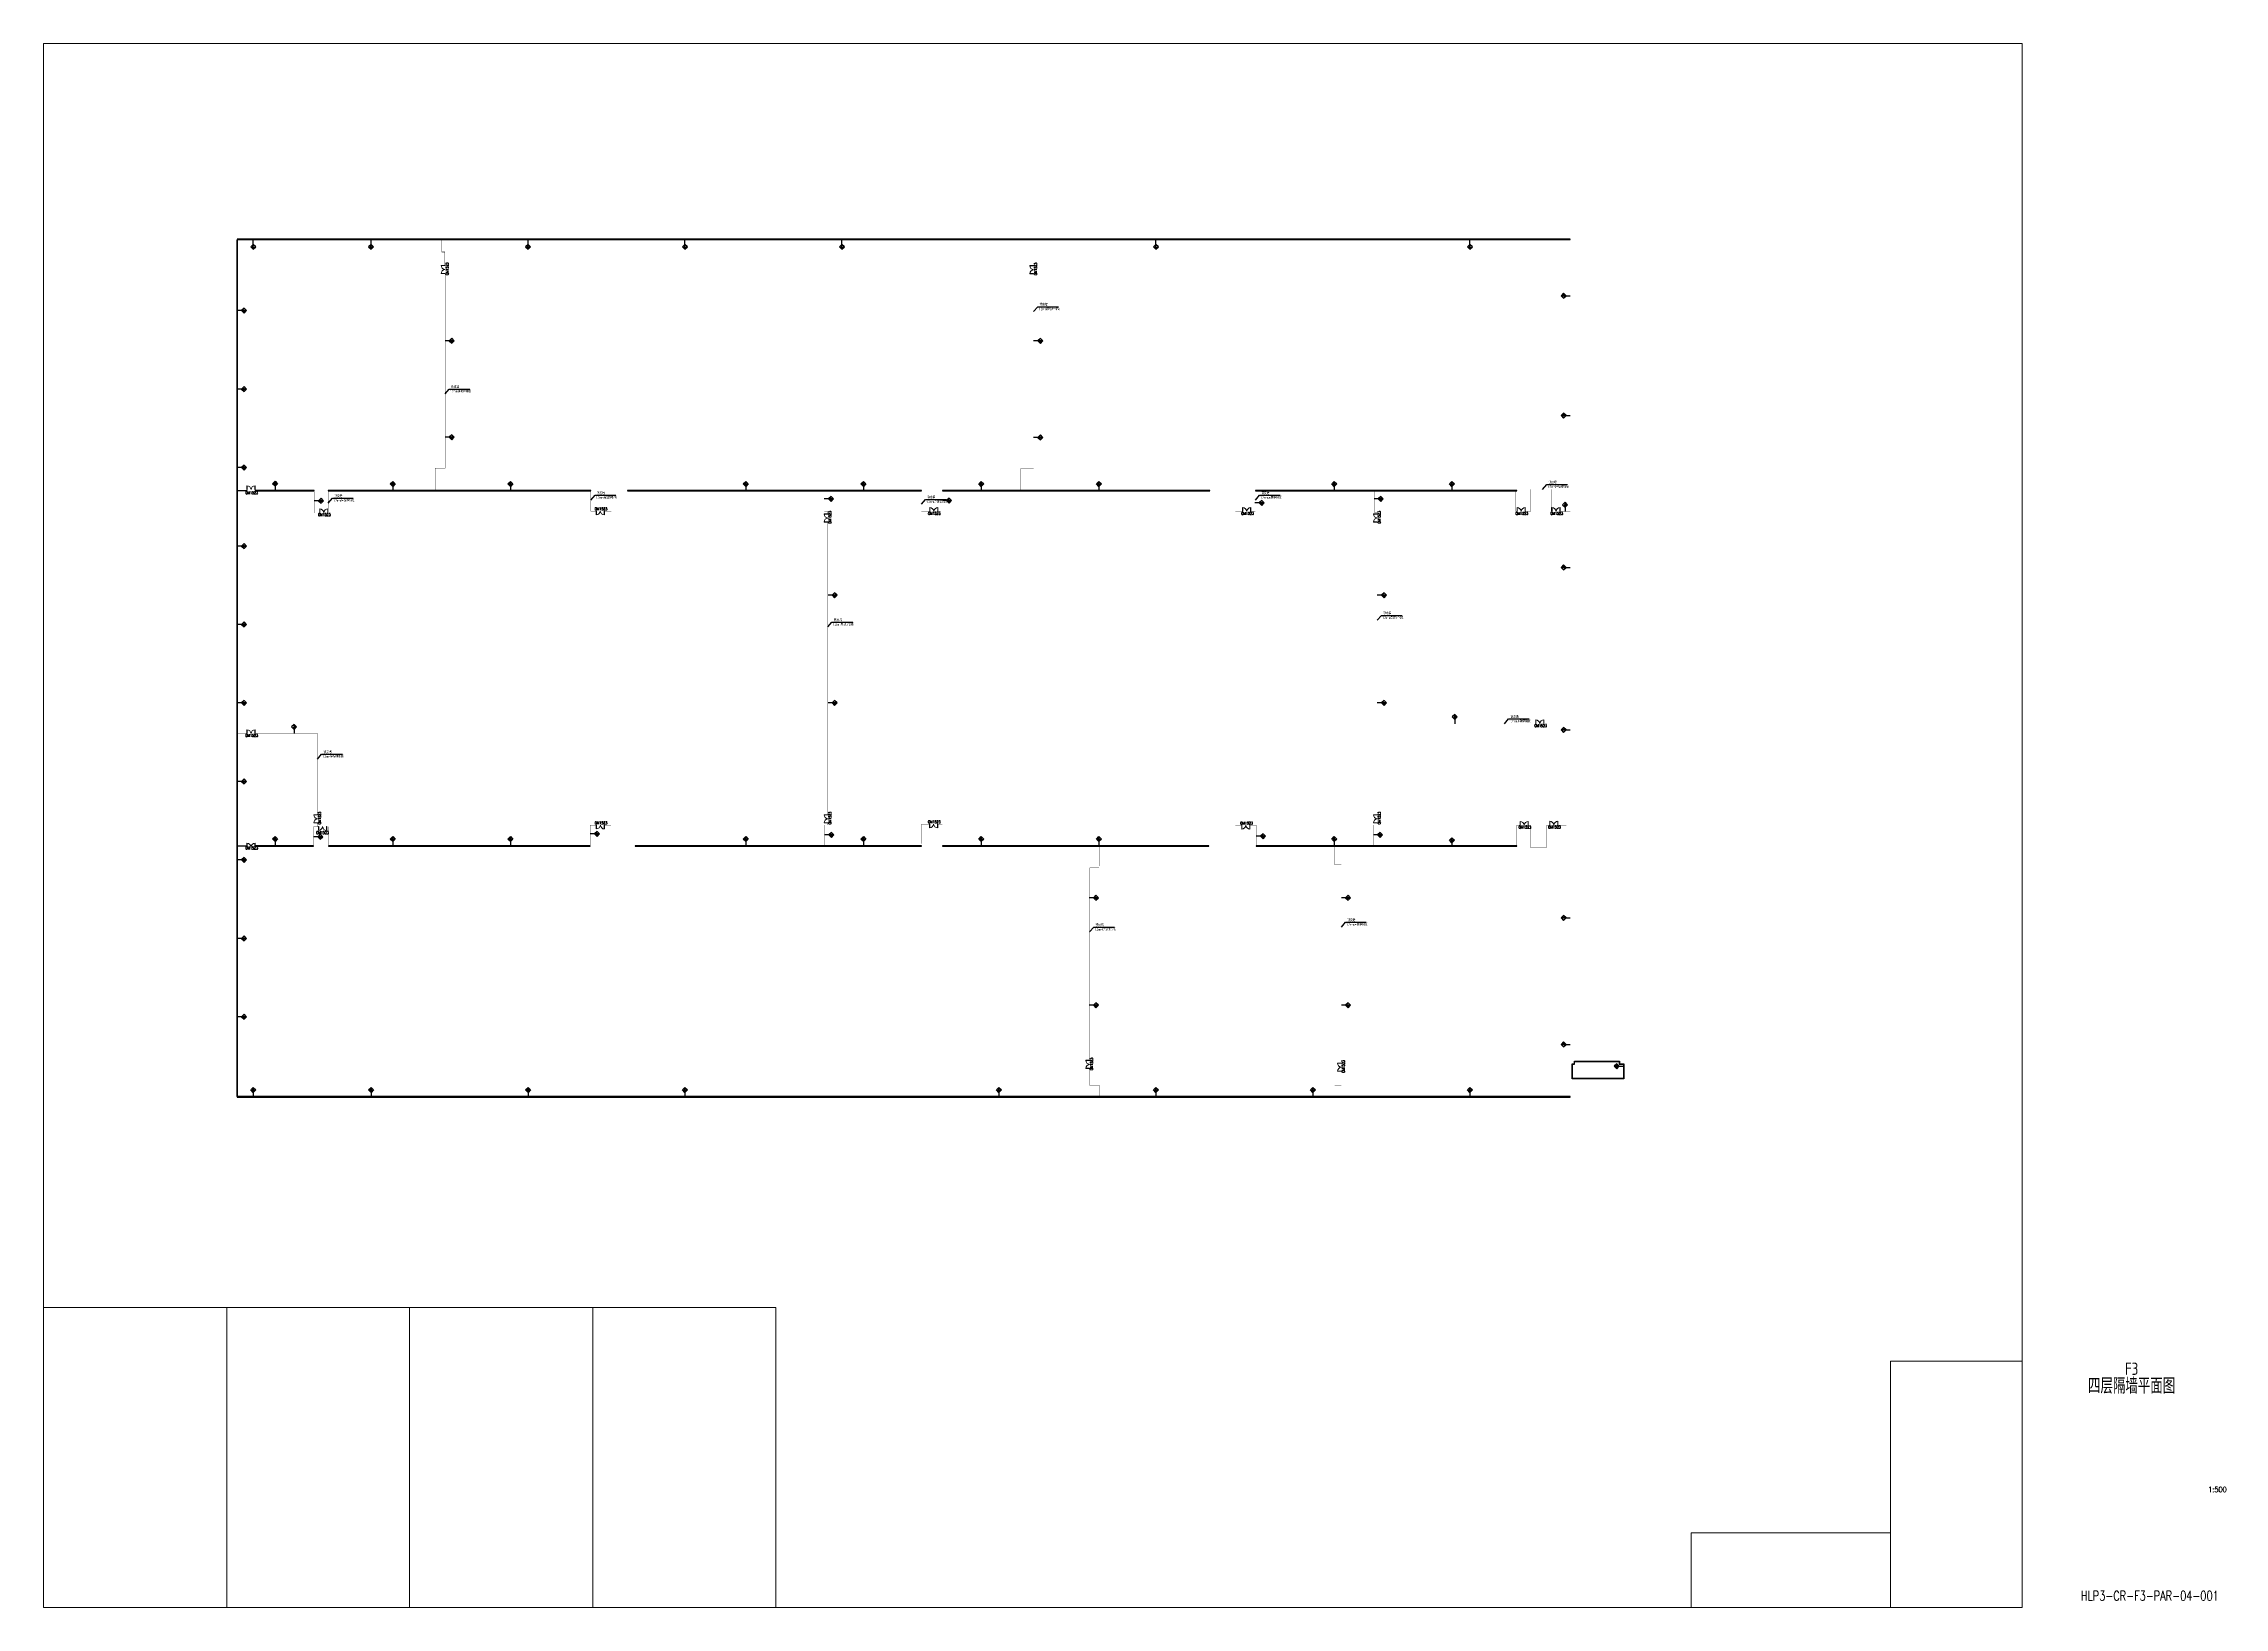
# Paper-space layout 'A1' of a CAD drawing. Header units: millimetres. Extents: x 25 to 825, y 10 to 584.
# The model-space entities are those that its viewports show. They can reach past a viewport. Long polylines and large blocks are cut down to what shows.
import ezdxf
from ezdxf.enums import TextEntityAlignment as Align

# ---------------------------------------------------------------- set-up
doc = ezdxf.new("R2010")
doc.units = ezdxf.units.MM
doc.linetypes.add('CENTER', pattern=[12, 7.5, -1.5, 1.5, -1.5])
for name, color, linetype in [('0-A-标注', 53, 'Continuous'), ('0-TB-ATTRIB', 7, 'Continuous'), ('K-CEIL-DIV-Ceiling to Roof', 210, 'Continuous'), ('K-CEIL-GRID-46%', 210, 'Continuous'), ('K-PART-TEXT', 4, 'Continuous'), ('K-PART-WALL-1-6mm铝蜂窝-吊顶底', 80, 'CENTER'), ('K-PART-WALL-50mm-非抗', 130, 'Continuous'), ('K-PART-WALL-INS', 10, 'Continuous')]:
    doc.layers.add(name, color=color, linetype=linetype)
doc.layers.add('A-DOOR-IDEN', color=53, linetype='Continuous', lineweight=9)
doc.layers.add('K-PART-DOOR', color=53, linetype='Continuous', lineweight=18)
doc.styles.add('EDRI-COM', font='tssdeng.shx', dxfattribs={"width": 0.8, "bigfont": 'hztxt.shx'})
doc.styles.add('HZDF2', font='romans2.shx', dxfattribs={"width": 0.8, "bigfont": 'hzdf2.shx'})
doc.styles.add('RomanD_1', font='romand__.ttf', dxfattribs={"width": 0.7, "height": 500})
doc.styles.add('Romans', font='romans.shx', dxfattribs={"width": 0.8, "bigfont": 'gbhzfs.shx'})
doc.styles.add('X-HLP3-CR-F3-LAY-KPART-03-001$0$Romans', font='romans.shx', dxfattribs={"width": 0.8, "bigfont": 'gbhzfs.shx'})
doc.dimstyles.new('MW_DIM_TICK_035_150', dxfattribs={"dimscale": 150, "dimtxt": 3, "dimasz": 1.5, "dimexe": 1.6, "dimexo": 0.825, "dimgap": 1, "dimtad": 1, "dimdec": 0, "dimzin": 12, "dimdsep": 46, "dimtxsty": 'EDRI-COM', "dimblk": 'ARCHTICK', "dimcen": 1, "dimclrd": 256, "dimclre": 256, "dimclrt": 256, "dimadec": 0, "dimazin": 3, "dimtfac": 1, "dimtdec": 0, "dimtix": 1, "dimtmove": 2, "dimatfit": 1, "dimfxl": 1.25, "dimtolj": 1, "dimtzin": 0, "dimlwd": -1, "dimlwe": -1, "dimarcsym": 1})

# ---------------------------------------------------------------- blocks, each defined once
blk = doc.blocks.new('B-TITL-A1')
at = {"style": 'HZDF2', "width": 0.75}
blk.add_attdef('图纸编号', text='', height=3.5, dxfattribs=at).set_placement((1070.94, 14.28), align=Align.MIDDLE)
at = {"layer": '0-TB-ATTRIB', "color": 7, "style": 'EDRI-COM', "width": 0.8}
for tag, p in [('版次5', (1028.17, 375.7)), ('发行日期5', (1053.27, 375.7)), ('摘要5', (1092.76, 375.7)), ('版次4', (1028.17, 366.34)), ('发行日期4', (1053.27, 366.34)), ('摘要4', (1092.76, 366.34)), ('版次3', (1028.17, 355.94)), ('发行日期3', (1053.27, 355.94)), ('摘要3', (1092.76, 355.94)), ('版次2', (1028.17, 346.29)), ('发行日期2', (1053.27, 346.29)), ('摘要2', (1092.76, 346.29)), ('版次1', (1028.17, 335.98)), ('发行日期1', (1053.27, 335.98)), ('摘要1', (1092.76, 335.98)), ('注册执业人', (1065.8, 290.36))]:
    blk.add_attdef(tag, text='', height=2.38, dxfattribs=at).set_placement(p, align=Align.MIDDLE)
at = {"layer": '0-TB-ATTRIB', "style": 'EDRI-COM', "width": 0.8}
for tag, height, p in [('图名1', 4.5, (1064.28, 97.59)), ('图名2', 5.71, (1064.28, 91.59)), ('图名3', 4.5, (1064.28, 85.59)), ('制图', 2.5, (1055.62, 70.09)), ('设计阶段', 2.5, (1095.31, 69.97)), ('设计', 2.5, (1055.62, 61.77)), ('专业', 2.5, (1095.5, 61.86)), ('校对', 2.5, (1055.62, 54.3)), ('比例', 2.5, (1095.7, 54.19)), ('审核', 2.5, (1055.37, 45.99)), ('包号', 2.5, (1095.61, 45.69)), ('审定', 2.5, (1055.37, 37.77)), ('专业负责人', 2.5, (1055.59, 29.75)), ('项目经理', 2.5, (1069.52, 29.65)), ('张号', 2.5, (1095.86, 30.13)), ('项目负责人', 2.5, (1055.45, 22.1))]:
    blk.add_attdef(tag, text='', height=height, dxfattribs=at).set_placement(p, align=Align.MIDDLE)
at = {"layer": '0-TB-ATTRIB', "style": 'EDRI-COM', "width": 0.8, "flags": 1}
blk.add_attdef('图幅', text='', height=2.5, dxfattribs=at).set_placement((1097.36, 37.85), align=Align.MIDDLE_RIGHT)
blk = doc.blocks.new('1523')
blk.add_lwpolyline([(19448, 117148), (19448, 116448, -0.3734604), (18698, 117148, -0.3870078), (17948, 116448), (17948, 117148)], format="xyb")
for points in [[(17976, 117148), (17948, 117148)], [(17976, 117148), (17976, 116452)], [(19420, 117148), (19420, 116452)], [(19420, 117148), (19448, 117148)]]:
    blk.add_lwpolyline(points)
blk = doc.blocks.new('2AHC-3.1')
for points in [[(0, 458), (-458, 0), (0, -458), (458, 0), (0, 458)], [(-458, 0), (458, 0)], [(458, 0), (1236, 0)]]:
    blk.add_lwpolyline(points)
at = {"ltscale": 0.7, "style": 'Romans', "width": 0.6}
for tag, p in [('2AHC', (-7, 123)), ('H3.1', (-7, -121))]:
    blk.add_attdef(tag, text='', height=200, dxfattribs=at).set_placement(p, align=Align.MIDDLE)
blk = doc.blocks.new('_ArchTick')
at = {"color": 0, "linetype": 'ByBlock', "const_width": 0.4}
blk.add_lwpolyline([(-0.5, -0.5), (0.5, 0.5)], dxfattribs=at)

msp = doc.modelspace()

# ---------------------------------------------------------------- hatches: boundary and pattern name
at = {"layer": 'K-PART-WALL-INS', "linetype": 'Continuous'}
h = msp.add_hatch(dxfattribs=at)
h.set_pattern_fill('ANSI31', color=256, scale=50, angle=90)
h.set_pattern_definition([(135, (147800, 129850), (-112.2532, -112.2532), [])])
h.paths.add_polyline_path([(300, 600), (300, 157800), (200, 157800), (200, 600)])
h = msp.add_hatch(dxfattribs=at)
h.set_pattern_fill('ANSI31', color=256, scale=50, angle=180)
h.set_pattern_definition([(225, (28500, 305500), (112.2532, -112.2532), [])])
h.paths.add_polyline_path([(244834, 158000), (260, 158000), (260, 157900), (244834, 157900)])
h = msp.add_hatch(dxfattribs=at)
h.set_pattern_fill('ANSI31', color=256, scale=50, angle=180)
h.set_pattern_definition([(225, (28500, 148100), (112.2532, -112.2532), [])])
h.paths.add_polyline_path([(244834, 600), (260, 600), (260, 500), (244834, 500)])

# ---------------------------------------------------------------- linework, layer by layer
at = {"layer": 'K-CEIL-DIV-Ceiling to Roof'}
for points, const_width in [([(38375, 155625), (37800, 155625), (37800, 158100)], 100), ([(146376, 157900), (146376, 153122)], 50), ([(38375, 155625), (38375, 153150)], 50), ([(38398, 151678), (38400, 115925)], 50), ([(146376, 151650), (146375, 115897)], 50), ([(38400, 115925), (36600, 115925), (36600, 111825)], 50), ([(146375, 115897), (144012, 115897), (144038, 111797)], 50), ([(14400, 111775), (14400, 107725)], 50), ([(16975, 111800), (16975, 107775), (16902, 107775)], 50), ([(66128, 108057), (65149, 108057), (65149, 111800)], 50), ([(107975, 111775), (107975, 108625)], 50), ([(125775, 111825), (125775, 108000), (127303, 108000)], 50), ([(129625, 111775), (129625, 108016)], 50), ([(187042, 108000), (187050, 111800)], 50), ([(208830, 108625), (208830, 111775)], 50), ([(234825, 111800), (234825, 108000), (235096, 108000)], 50), ([(237523, 107986), (237523, 112056), (241320, 112056), (241320, 108000)], 50), ([(15403, 107775), (14400, 107775)], 50), ([(68875, 108057), (67628, 108057)], 50), ([(108625, 107547), (108625, 108000), (107975, 108000), (107975, 108625)], 50), ([(128775, 108015), (129625, 108016)], 50), ([(183367, 108000), (184717, 108000)], 50), ([(186217, 108000), (187042, 108000)], 50), ([(209425, 107550), (209425, 107850), (208830, 107850), (208830, 108625)], 50), ([(236540, 108000), (237523, 108000)], 50), ([(241320, 108000), (241460, 108000)], 50), ([(242946, 108000), (244834, 108000)], 50), ([(108625, 106075), (108625, 52322)], 50), ([(209425, 106050), (209425, 52322)], 50), ([(209426, 69050), (238529, 69050)], 50), ([(239972, 69050), (244826, 69050)], 50), ([(300, 67225), (2050, 67225)], 50), ([(3550, 67225), (15000, 67225)], 50), ([(15000, 52350), (15000, 54991), (15000, 54991), (15000, 67225)], 50), ([(14250, 46600), (14250, 50125), (15000, 50125), (15000, 50850)], 50), ([(15189, 50125), (14250, 50125)], 50), ([(16689, 50150), (17025, 50150), (17025, 46600)], 50), ([(65020, 50425), (66166, 50425)], 50), ([(65020, 46625), (65020, 50425)], 50), ([(68869, 50425), (67638, 50425)], 50), ([(108625, 50850), (108625, 50450), (107995, 50450)], 50), ([(108025, 50450), (108025, 46625)], 50), ([(125775, 46625), (125800, 50625)], 50), ([(125800, 50625), (127275, 50629)], 50), ([(128775, 50629), (129618, 50629)], 50), ([(129627, 50629), (129627, 46625)], 50), ([(183355, 50400), (184591, 50400)], 50), ([(186035, 50400), (187200, 50400)], 50), ([(187200, 50400), (187200, 46575)], 50), ([(209425, 50850), (209425, 50450), (208710, 50450), (208710, 46625)], 50), ([(235025, 46512), (235025, 50400), (237450, 50412)], 50), ([(237450, 50412), (237450, 46375), (240500, 46375), (240500, 50450)], 50), ([(240500, 50444), (244075, 50400)], 50), ([(156635, 42574), (158371, 42574), (158375, 46575)], 50), ([(202825, 43200), (201577, 43204), (201574, 46579)], 50), ([(156635, 42574), (156638, 7271)], 50), ([(202825, 43200), (202825, 6750)], 50), ([(156638, 5799), (156638, 2700), (158400, 2700), (158400, 600)], 50), ([(202825, 5278), (202825, 2700), (201600, 2700), (201600, 600)], 50)]:
    msp.add_lwpolyline(points, dxfattribs=dict(at, const_width=const_width))
at = {"layer": 'K-PART-WALL-1-6mm铝蜂窝-吊顶底', "ltscale": 50, "transparency": 33554687, "const_width": 20}
msp.add_lwpolyline([(244834, 158050), (244834, 150)], dxfattribs=at)
at = {"layer": 'K-PART-WALL-50mm-非抗'}
for points in [[(2050, 111775), (300, 111775), (300, 111825), (2050, 111825)], [(3550, 111775), (14400, 111775), (14400, 111825), (3550, 111825)], [(16975, 111775), (65149, 111775), (65149, 111825), (16975, 111825)], [(71850, 111775), (125775, 111775), (125775, 111825), (71850, 111825)], [(129625, 111776), (178725, 111775), (178725, 111825), (129625, 111826)], [(187050, 111775), (235025, 111775), (235025, 111825), (187050, 111825)], [(2050, 46575), (300, 46575), (300, 46625), (2050, 46625)], [(3550, 46575), (14250, 46575), (14250, 46625), (3550, 46625)], [(17025, 46575), (65020, 46575), (65020, 46625), (17025, 46625)], [(73275, 46575), (125775, 46575), (125775, 46625), (73275, 46625)], [(129625, 46575), (178525, 46575), (178525, 46625), (129625, 46625)], [(187200, 46575), (235025, 46575), (235025, 46625), (187200, 46625)], [(245575, 7100), (253850, 7100), (253850, 6600), (254650, 6600), (254650, 3850), (245175, 3850), (245175, 6600), (245575, 6600)], [(245625, 7050), (253800, 7050), (253800, 6550), (254600, 6550), (254600, 3900), (245225, 3900), (245225, 6550), (245625, 6550)]]:
    msp.add_lwpolyline(points, close=True, dxfattribs=at)
at = {"layer": 'K-PART-WALL-INS', "linetype": 'Continuous'}
for points in [[(300, 600), (300, 157800), (200, 157800), (200, 600)], [(244834, 158000), (260, 158000), (260, 157900), (244834, 157900)], [(244834, 600), (260, 600), (260, 500), (244834, 500)]]:
    msp.add_lwpolyline(points, close=True, dxfattribs=at)

# ---------------------------------------------------------------- block references
at = {"layer": '0-A-标注'}
ref = msp.add_blockref('2AHC-3.1', (3214, 156564), dxfattribs=dict(at, rotation=90))
ref.add_attrib('H3.1', 'H=通高', dxfattribs={"layer": '0', "ltscale": 0.7, "height": 200, "rotation": 90, "style": 'Romans', "width": 0.6}).set_placement((3335, 156558), align=Align.MIDDLE)
ref.add_attrib('2AHC', 'F01-02', dxfattribs={"layer": '0', "ltscale": 0.7, "height": 200, "rotation": 90, "style": 'Romans', "width": 0.4}).set_placement((3091, 156558), align=Align.MIDDLE)
ref = msp.add_blockref('2AHC-3.1', (24814, 156564), dxfattribs=dict(at, rotation=90))
ref.add_attrib('H3.1', 'H=通高', dxfattribs={"layer": '0', "ltscale": 0.7, "height": 200, "rotation": 90, "style": 'Romans', "width": 0.6}).set_placement((24935, 156558), align=Align.MIDDLE)
ref.add_attrib('2AHC', 'F01-02', dxfattribs={"layer": '0', "ltscale": 0.7, "height": 200, "rotation": 90, "style": 'Romans', "width": 0.4}).set_placement((24691, 156558), align=Align.MIDDLE)
ref = msp.add_blockref('2AHC-3.1', (53614, 156564), dxfattribs=dict(at, rotation=90))
ref.add_attrib('H3.1', 'H=通高', dxfattribs={"layer": '0', "ltscale": 0.7, "height": 200, "rotation": 90, "style": 'Romans', "width": 0.6}).set_placement((53735, 156558), align=Align.MIDDLE)
ref.add_attrib('2AHC', 'F01-02', dxfattribs={"layer": '0', "ltscale": 0.7, "height": 200, "rotation": 90, "style": 'Romans', "width": 0.4}).set_placement((53491, 156558), align=Align.MIDDLE)
ref = msp.add_blockref('2AHC-3.1', (82414, 156564), dxfattribs=dict(at, rotation=90))
ref.add_attrib('H3.1', 'H=通高', dxfattribs={"layer": '0', "ltscale": 0.7, "height": 200, "rotation": 90, "style": 'Romans', "width": 0.6}).set_placement((82535, 156558), align=Align.MIDDLE)
ref.add_attrib('2AHC', 'F01-02', dxfattribs={"layer": '0', "ltscale": 0.7, "height": 200, "rotation": 90, "style": 'Romans', "width": 0.4}).set_placement((82291, 156558), align=Align.MIDDLE)
ref = msp.add_blockref('2AHC-3.1', (111214, 156564), dxfattribs=dict(at, rotation=90))
ref.add_attrib('H3.1', 'H=通高', dxfattribs={"layer": '0', "ltscale": 0.7, "height": 200, "rotation": 90, "style": 'Romans', "width": 0.6}).set_placement((111335, 156558), align=Align.MIDDLE)
ref.add_attrib('2AHC', 'F01-02', dxfattribs={"layer": '0', "ltscale": 0.7, "height": 200, "rotation": 90, "style": 'Romans', "width": 0.4}).set_placement((111091, 156558), align=Align.MIDDLE)
ref = msp.add_blockref('2AHC-3.1', (168814, 156564), dxfattribs=dict(at, rotation=90))
ref.add_attrib('H3.1', 'H=通高', dxfattribs={"layer": '0', "ltscale": 0.7, "height": 200, "rotation": 90, "style": 'Romans', "width": 0.6}).set_placement((168935, 156558), align=Align.MIDDLE)
ref.add_attrib('2AHC', 'F01-02', dxfattribs={"layer": '0', "ltscale": 0.7, "height": 200, "rotation": 90, "style": 'Romans', "width": 0.4}).set_placement((168691, 156558), align=Align.MIDDLE)
ref = msp.add_blockref('2AHC-3.1', (226414, 156564), dxfattribs=dict(at, rotation=90))
ref.add_attrib('H3.1', 'H=通高', dxfattribs={"layer": '0', "ltscale": 0.7, "height": 200, "rotation": 90, "style": 'Romans', "width": 0.6}).set_placement((226535, 156558), align=Align.MIDDLE)
ref.add_attrib('2AHC', 'F01-02', dxfattribs={"layer": '0', "ltscale": 0.7, "height": 200, "rotation": 90, "style": 'Romans', "width": 0.4}).set_placement((226291, 156558), align=Align.MIDDLE)
ref = msp.add_blockref('2AHC-3.1', (243598, 147600), dxfattribs=at)
ref.add_attrib('H3.1', '全高', dxfattribs={"layer": '0', "ltscale": 0.7, "height": 200, "style": 'X-HLP3-CR-F3-LAY-KPART-03-001$0$Romans', "width": 0.6}).set_placement((243592, 147479), align=Align.MIDDLE)
ref.add_attrib('2AHC', 'F01-06', dxfattribs={"layer": '0', "ltscale": 0.7, "height": 200, "style": 'X-HLP3-CR-F3-LAY-KPART-03-001$0$Romans', "width": 0.4}).set_placement((243592, 147723), align=Align.MIDDLE)
ref = msp.add_blockref('2AHC-3.1', (1536, 144853), dxfattribs=dict(at, rotation=180))
ref.add_attrib('H3.1', 'H=通高', dxfattribs={"layer": '0', "ltscale": 0.7, "height": 200, "style": 'Romans', "width": 0.6}).set_placement((1542, 144974), align=Align.MIDDLE)
ref.add_attrib('2AHC', 'F01-02', dxfattribs={"layer": '0', "ltscale": 0.7, "height": 200, "style": 'Romans', "width": 0.4}).set_placement((1542, 144729), align=Align.MIDDLE)
ref = msp.add_blockref('2AHC-3.1', (39633, 139317), dxfattribs=dict(at, rotation=180))
ref.add_attrib('H3.1', 'H=通高', dxfattribs={"layer": '0', "ltscale": 0.7, "height": 200, "style": 'Romans', "width": 0.6}).set_placement((39640, 139438), align=Align.MIDDLE)
ref.add_attrib('2AHC', 'F01-11', dxfattribs={"layer": '0', "ltscale": 0.7, "height": 200, "style": 'Romans', "width": 0.4}).set_placement((39640, 139193), align=Align.MIDDLE)
ref = msp.add_blockref('2AHC-3.1', (147612, 139289), dxfattribs=dict(at, rotation=180))
ref.add_attrib('H3.1', 'H=通高', dxfattribs={"layer": '0', "ltscale": 0.7, "height": 200, "style": 'Romans', "width": 0.6}).set_placement((147619, 139410), align=Align.MIDDLE)
ref.add_attrib('2AHC', 'F01-11', dxfattribs={"layer": '0', "ltscale": 0.7, "height": 200, "style": 'Romans', "width": 0.4}).set_placement((147619, 139165), align=Align.MIDDLE)
ref = msp.add_blockref('2AHC-3.1', (1536, 130453), dxfattribs=dict(at, rotation=180))
ref.add_attrib('H3.1', 'H=通高', dxfattribs={"layer": '0', "ltscale": 0.7, "height": 200, "style": 'Romans', "width": 0.6}).set_placement((1542, 130574), align=Align.MIDDLE)
ref.add_attrib('2AHC', 'F01-02', dxfattribs={"layer": '0', "ltscale": 0.7, "height": 200, "style": 'Romans', "width": 0.4}).set_placement((1542, 130329), align=Align.MIDDLE)
ref = msp.add_blockref('2AHC-3.1', (243598, 125601), dxfattribs=at)
ref.add_attrib('H3.1', '全高', dxfattribs={"layer": '0', "ltscale": 0.7, "height": 200, "style": 'X-HLP3-CR-F3-LAY-KPART-03-001$0$Romans', "width": 0.6}).set_placement((243592, 125480), align=Align.MIDDLE)
ref.add_attrib('2AHC', 'F01-06', dxfattribs={"layer": '0', "ltscale": 0.7, "height": 200, "style": 'X-HLP3-CR-F3-LAY-KPART-03-001$0$Romans', "width": 0.4}).set_placement((243592, 125724), align=Align.MIDDLE)
ref = msp.add_blockref('2AHC-3.1', (39633, 121613), dxfattribs=dict(at, rotation=180))
ref.add_attrib('H3.1', 'H=通高', dxfattribs={"layer": '0', "ltscale": 0.7, "height": 200, "style": 'Romans', "width": 0.6}).set_placement((39640, 121734), align=Align.MIDDLE)
ref.add_attrib('2AHC', 'F01-11', dxfattribs={"layer": '0', "ltscale": 0.7, "height": 200, "style": 'Romans', "width": 0.4}).set_placement((39640, 121490), align=Align.MIDDLE)
ref = msp.add_blockref('2AHC-3.1', (147612, 121585), dxfattribs=dict(at, rotation=180))
ref.add_attrib('H3.1', 'H=通高', dxfattribs={"layer": '0', "ltscale": 0.7, "height": 200, "style": 'Romans', "width": 0.6}).set_placement((147619, 121706), align=Align.MIDDLE)
ref.add_attrib('2AHC', 'F01-11', dxfattribs={"layer": '0', "ltscale": 0.7, "height": 200, "style": 'Romans', "width": 0.4}).set_placement((147619, 121462), align=Align.MIDDLE)
ref = msp.add_blockref('2AHC-3.1', (1536, 116053), dxfattribs=dict(at, rotation=180))
ref.add_attrib('H3.1', 'H=通高', dxfattribs={"layer": '0', "ltscale": 0.7, "height": 200, "style": 'Romans', "width": 0.6}).set_placement((1542, 116174), align=Align.MIDDLE)
ref.add_attrib('2AHC', 'F01-02', dxfattribs={"layer": '0', "ltscale": 0.7, "height": 200, "style": 'Romans', "width": 0.4}).set_placement((1542, 115929), align=Align.MIDDLE)
ref = msp.add_blockref('2AHC-3.1', (7200, 113091), dxfattribs=dict(at, xscale=-1.000000000000003, rotation=90))
ref.add_attrib('H3.1', 'H=通高', dxfattribs={"layer": '0', "ltscale": 0.7, "height": 200, "rotation": 90, "style": 'Romans', "width": 0.6}).set_placement((7321, 113097), align=Align.MIDDLE)
ref.add_attrib('2AHC', 'F01-03', dxfattribs={"layer": '0', "ltscale": 0.7, "height": 200, "rotation": 90, "style": 'Romans', "width": 0.4}).set_placement((7077, 113097), align=Align.MIDDLE)
ref = msp.add_blockref('2AHC-3.1', (28800, 113061), dxfattribs=dict(at, xscale=-1.000000000000003, rotation=90))
ref.add_attrib('H3.1', 'H=通高', dxfattribs={"layer": '0', "ltscale": 0.7, "height": 200, "rotation": 90, "style": 'Romans', "width": 0.6}).set_placement((28921, 113067), align=Align.MIDDLE)
ref.add_attrib('2AHC', 'F01-03', dxfattribs={"layer": '0', "ltscale": 0.7, "height": 200, "rotation": 90, "style": 'Romans', "width": 0.4}).set_placement((28677, 113067), align=Align.MIDDLE)
ref = msp.add_blockref('2AHC-3.1', (50390, 113061), dxfattribs=dict(at, xscale=-1.000000000000003, rotation=90))
ref.add_attrib('H3.1', 'H=通高', dxfattribs={"layer": '0', "ltscale": 0.7, "height": 200, "rotation": 90, "style": 'Romans', "width": 0.6}).set_placement((50511, 113067), align=Align.MIDDLE)
ref.add_attrib('2AHC', 'F01-03', dxfattribs={"layer": '0', "ltscale": 0.7, "height": 200, "rotation": 90, "style": 'Romans', "width": 0.4}).set_placement((50267, 113067), align=Align.MIDDLE)
ref = msp.add_blockref('2AHC-3.1', (93570, 113061), dxfattribs=dict(at, xscale=-1.000000000000003, rotation=90))
ref.add_attrib('H3.1', 'H=通高', dxfattribs={"layer": '0', "ltscale": 0.7, "height": 200, "rotation": 90, "style": 'Romans', "width": 0.6}).set_placement((93691, 113067), align=Align.MIDDLE)
ref.add_attrib('2AHC', 'F01-03', dxfattribs={"layer": '0', "ltscale": 0.7, "height": 200, "rotation": 90, "style": 'Romans', "width": 0.4}).set_placement((93447, 113067), align=Align.MIDDLE)
ref = msp.add_blockref('2AHC-3.1', (115160, 113061), dxfattribs=dict(at, xscale=-1.000000000000003, rotation=90))
ref.add_attrib('H3.1', 'H=通高', dxfattribs={"layer": '0', "ltscale": 0.7, "height": 200, "rotation": 90, "style": 'Romans', "width": 0.6}).set_placement((115281, 113067), align=Align.MIDDLE)
ref.add_attrib('2AHC', 'F01-03', dxfattribs={"layer": '0', "ltscale": 0.7, "height": 200, "rotation": 90, "style": 'Romans', "width": 0.4}).set_placement((115037, 113067), align=Align.MIDDLE)
ref = msp.add_blockref('2AHC-3.1', (136750, 113061), dxfattribs=dict(at, xscale=-1.000000000000003, rotation=90))
ref.add_attrib('H3.1', 'H=通高', dxfattribs={"layer": '0', "ltscale": 0.7, "height": 200, "rotation": 90, "style": 'Romans', "width": 0.6}).set_placement((136871, 113067), align=Align.MIDDLE)
ref.add_attrib('2AHC', 'F01-03', dxfattribs={"layer": '0', "ltscale": 0.7, "height": 200, "rotation": 90, "style": 'Romans', "width": 0.4}).set_placement((136627, 113067), align=Align.MIDDLE)
ref = msp.add_blockref('2AHC-3.1', (158340, 113061), dxfattribs=dict(at, xscale=-1.000000000000003, rotation=90))
ref.add_attrib('H3.1', 'H=通高', dxfattribs={"layer": '0', "ltscale": 0.7, "height": 200, "rotation": 90, "style": 'Romans', "width": 0.6}).set_placement((158461, 113067), align=Align.MIDDLE)
ref.add_attrib('2AHC', 'F01-03', dxfattribs={"layer": '0', "ltscale": 0.7, "height": 200, "rotation": 90, "style": 'Romans', "width": 0.4}).set_placement((158217, 113067), align=Align.MIDDLE)
ref = msp.add_blockref('2AHC-3.1', (201520, 113061), dxfattribs=dict(at, xscale=-1.000000000000003, rotation=90))
ref.add_attrib('H3.1', 'H=通高', dxfattribs={"layer": '0', "ltscale": 0.7, "height": 200, "rotation": 90, "style": 'Romans', "width": 0.6}).set_placement((201641, 113067), align=Align.MIDDLE)
ref.add_attrib('2AHC', 'F01-03', dxfattribs={"layer": '0', "ltscale": 0.7, "height": 200, "rotation": 90, "style": 'Romans', "width": 0.4}).set_placement((201397, 113067), align=Align.MIDDLE)
ref = msp.add_blockref('2AHC-3.1', (223110, 113061), dxfattribs=dict(at, xscale=-1.000000000000003, rotation=90))
ref.add_attrib('H3.1', 'H=通高', dxfattribs={"layer": '0', "ltscale": 0.7, "height": 200, "rotation": 90, "style": 'Romans', "width": 0.6}).set_placement((223231, 113067), align=Align.MIDDLE)
ref.add_attrib('2AHC', 'F01-03', dxfattribs={"layer": '0', "ltscale": 0.7, "height": 200, "rotation": 90, "style": 'Romans', "width": 0.4}).set_placement((222987, 113067), align=Align.MIDDLE)
ref = msp.add_blockref('2AHC-3.1', (15661, 109962), dxfattribs=dict(at, rotation=180))
ref.add_attrib('H3.1', 'H=通高', dxfattribs={"layer": '0', "ltscale": 0.7, "height": 200, "style": 'Romans', "width": 0.6}).set_placement((15667, 110084), align=Align.MIDDLE)
ref.add_attrib('2AHC', 'F01-11', dxfattribs={"layer": '0', "ltscale": 0.7, "height": 200, "style": 'Romans', "width": 0.4}).set_placement((15667, 109839), align=Align.MIDDLE)
ref = msp.add_blockref('2AHC-3.1', (109211, 110300), dxfattribs=dict(at, rotation=180))
ref.add_attrib('H3.1', 'H=通高', dxfattribs={"layer": '0', "ltscale": 0.7, "height": 200, "style": 'Romans', "width": 0.6}).set_placement((109217, 110421), align=Align.MIDDLE)
ref.add_attrib('2AHC', 'F01-11', dxfattribs={"layer": '0', "ltscale": 0.7, "height": 200, "style": 'Romans', "width": 0.4}).set_placement((109217, 110177), align=Align.MIDDLE)
ref = msp.add_blockref('2AHC-3.1', (130861, 109995), dxfattribs=dict(at, rotation=180))
ref.add_attrib('H3.1', 'H=通高', dxfattribs={"layer": '0', "ltscale": 0.7, "height": 200, "style": 'Romans', "width": 0.6}).set_placement((130867, 110117), align=Align.MIDDLE)
ref.add_attrib('2AHC', 'F01-11', dxfattribs={"layer": '0', "ltscale": 0.7, "height": 200, "style": 'Romans', "width": 0.4}).set_placement((130867, 109872), align=Align.MIDDLE)
ref = msp.add_blockref('2AHC-3.1', (188214, 109556), dxfattribs=dict(at, rotation=180))
ref.add_attrib('H3.1', 'H=通高', dxfattribs={"layer": '0', "ltscale": 0.7, "height": 200, "style": 'Romans', "width": 0.6}).set_placement((188220, 109677), align=Align.MIDDLE)
ref.add_attrib('2AHC', 'F01-11', dxfattribs={"layer": '0', "ltscale": 0.7, "height": 200, "style": 'Romans', "width": 0.4}).set_placement((188220, 109433), align=Align.MIDDLE)
ref = msp.add_blockref('2AHC-3.1', (210066, 110300), dxfattribs=dict(at, rotation=180))
ref.add_attrib('H3.1', 'H=通高', dxfattribs={"layer": '0', "ltscale": 0.7, "height": 200, "style": 'Romans', "width": 0.6}).set_placement((210072, 110421), align=Align.MIDDLE)
ref.add_attrib('2AHC', 'F01-11', dxfattribs={"layer": '0', "ltscale": 0.7, "height": 200, "style": 'Romans', "width": 0.4}).set_placement((210072, 110177), align=Align.MIDDLE)
ref = msp.add_blockref('2AHC-3.1', (243873, 109236), dxfattribs=dict(at, rotation=270))
ref.add_attrib('H3.1', 'H=通高', dxfattribs={"layer": '0', "ltscale": 0.7, "height": 200, "rotation": 90, "style": 'Romans', "width": 0.6}).set_placement((243752, 109242), align=Align.MIDDLE)
ref.add_attrib('2AHC', 'F01-11', dxfattribs={"layer": '0', "ltscale": 0.7, "height": 200, "rotation": 90, "style": 'Romans', "width": 0.4}).set_placement((243996, 109242), align=Align.MIDDLE)
ref = msp.add_blockref('2AHC-3.1', (1536, 101653), dxfattribs=dict(at, rotation=180))
ref.add_attrib('H3.1', 'H=通高', dxfattribs={"layer": '0', "ltscale": 0.7, "height": 200, "style": 'Romans', "width": 0.6}).set_placement((1542, 101774), align=Align.MIDDLE)
ref.add_attrib('2AHC', 'F01-02', dxfattribs={"layer": '0', "ltscale": 0.7, "height": 200, "style": 'Romans', "width": 0.4}).set_placement((1542, 101529), align=Align.MIDDLE)
ref = msp.add_blockref('2AHC-3.1', (243598, 97714), dxfattribs=at)
ref.add_attrib('H3.1', '全高', dxfattribs={"layer": '0', "ltscale": 0.7, "height": 200, "style": 'X-HLP3-CR-F3-LAY-KPART-03-001$0$Romans', "width": 0.6}).set_placement((243592, 97593), align=Align.MIDDLE)
ref.add_attrib('2AHC', 'F01-06', dxfattribs={"layer": '0', "ltscale": 0.7, "height": 200, "style": 'X-HLP3-CR-F3-LAY-KPART-03-001$0$Romans', "width": 0.4}).set_placement((243592, 97837), align=Align.MIDDLE)
ref = msp.add_blockref('2AHC-3.1', (109861, 92607), dxfattribs=dict(at, rotation=180))
ref.add_attrib('H3.1', 'H=通高', dxfattribs={"layer": '0', "ltscale": 0.7, "height": 200, "style": 'Romans', "width": 0.6}).set_placement((109867, 92728), align=Align.MIDDLE)
ref.add_attrib('2AHC', 'F01-11', dxfattribs={"layer": '0', "ltscale": 0.7, "height": 200, "style": 'Romans', "width": 0.4}).set_placement((109867, 92483), align=Align.MIDDLE)
ref = msp.add_blockref('2AHC-3.1', (210661, 92607), dxfattribs=dict(at, rotation=180))
ref.add_attrib('H3.1', 'H=通高', dxfattribs={"layer": '0', "ltscale": 0.7, "height": 200, "style": 'Romans', "width": 0.6}).set_placement((210667, 92728), align=Align.MIDDLE)
ref.add_attrib('2AHC', 'F01-11', dxfattribs={"layer": '0', "ltscale": 0.7, "height": 200, "style": 'Romans', "width": 0.4}).set_placement((210667, 92483), align=Align.MIDDLE)
ref = msp.add_blockref('2AHC-3.1', (1536, 87253), dxfattribs=dict(at, rotation=180))
ref.add_attrib('H3.1', 'H=通高', dxfattribs={"layer": '0', "ltscale": 0.7, "height": 200, "style": 'Romans', "width": 0.6}).set_placement((1542, 87374), align=Align.MIDDLE)
ref.add_attrib('2AHC', 'F01-02', dxfattribs={"layer": '0', "ltscale": 0.7, "height": 200, "style": 'Romans', "width": 0.4}).set_placement((1542, 87129), align=Align.MIDDLE)
ref = msp.add_blockref('2AHC-3.1', (1536, 72853), dxfattribs=dict(at, rotation=180))
ref.add_attrib('H3.1', 'H=通高', dxfattribs={"layer": '0', "ltscale": 0.7, "height": 200, "style": 'Romans', "width": 0.6}).set_placement((1542, 72974), align=Align.MIDDLE)
ref.add_attrib('2AHC', 'F01-02', dxfattribs={"layer": '0', "ltscale": 0.7, "height": 200, "style": 'Romans', "width": 0.4}).set_placement((1542, 72729), align=Align.MIDDLE)
ref = msp.add_blockref('2AHC-3.1', (109861, 72853), dxfattribs=dict(at, rotation=180))
ref.add_attrib('H3.1', 'H=通高', dxfattribs={"layer": '0', "ltscale": 0.7, "height": 200, "style": 'Romans', "width": 0.6}).set_placement((109867, 72974), align=Align.MIDDLE)
ref.add_attrib('2AHC', 'F01-11', dxfattribs={"layer": '0', "ltscale": 0.7, "height": 200, "style": 'Romans', "width": 0.4}).set_placement((109867, 72729), align=Align.MIDDLE)
ref = msp.add_blockref('2AHC-3.1', (210661, 72853), dxfattribs=dict(at, rotation=180))
ref.add_attrib('H3.1', 'H=通高', dxfattribs={"layer": '0', "ltscale": 0.7, "height": 200, "style": 'Romans', "width": 0.6}).set_placement((210667, 72974), align=Align.MIDDLE)
ref.add_attrib('2AHC', 'F01-11', dxfattribs={"layer": '0', "ltscale": 0.7, "height": 200, "style": 'Romans', "width": 0.4}).set_placement((210667, 72729), align=Align.MIDDLE)
ref = msp.add_blockref('2AHC-3.1', (223620, 70285), dxfattribs=dict(at, rotation=270))
ref.add_attrib('H3.1', 'H=通高', dxfattribs={"layer": '0', "ltscale": 0.7, "height": 200, "rotation": 90, "style": 'Romans', "width": 0.6}).set_placement((223499, 70292), align=Align.MIDDLE)
ref.add_attrib('2AHC', 'F01-11', dxfattribs={"layer": '0', "ltscale": 0.7, "height": 200, "rotation": 90, "style": 'Romans', "width": 0.4}).set_placement((223743, 70292), align=Align.MIDDLE)
ref = msp.add_blockref('2AHC-3.1', (10712, 68461), dxfattribs=dict(at, rotation=270))
ref.add_attrib('H3.1', 'H=通高', dxfattribs={"layer": '0', "ltscale": 0.7, "height": 200, "rotation": 90, "style": 'Romans', "width": 0.6}).set_placement((10590, 68468), align=Align.MIDDLE)
ref.add_attrib('2AHC', 'F01-11', dxfattribs={"layer": '0', "ltscale": 0.7, "height": 200, "rotation": 90, "style": 'Romans', "width": 0.4}).set_placement((10835, 68468), align=Align.MIDDLE)
ref = msp.add_blockref('2AHC-3.1', (243598, 67894), dxfattribs=at)
ref.add_attrib('H3.1', '全高', dxfattribs={"layer": '0', "ltscale": 0.7, "height": 200, "style": 'X-HLP3-CR-F3-LAY-KPART-03-001$0$Romans', "width": 0.6}).set_placement((243592, 67773), align=Align.MIDDLE)
ref.add_attrib('2AHC', 'F01-06', dxfattribs={"layer": '0', "ltscale": 0.7, "height": 200, "style": 'X-HLP3-CR-F3-LAY-KPART-03-001$0$Romans', "width": 0.4}).set_placement((243592, 68017), align=Align.MIDDLE)
ref = msp.add_blockref('2AHC-3.1', (1536, 58453), dxfattribs=dict(at, rotation=180))
ref.add_attrib('H3.1', 'H=通高', dxfattribs={"layer": '0', "ltscale": 0.7, "height": 200, "style": 'Romans', "width": 0.6}).set_placement((1542, 58574), align=Align.MIDDLE)
ref.add_attrib('2AHC', 'F01-02', dxfattribs={"layer": '0', "ltscale": 0.7, "height": 200, "style": 'Romans', "width": 0.4}).set_placement((1542, 58329), align=Align.MIDDLE)
ref = msp.add_blockref('2AHC-3.1', (66290, 48822), dxfattribs=dict(at, rotation=180))
ref.add_attrib('H3.1', 'H=通高', dxfattribs={"layer": '0', "ltscale": 0.7, "height": 200, "style": 'Romans', "width": 0.6}).set_placement((66296, 48943), align=Align.MIDDLE)
ref.add_attrib('2AHC', 'F01-11', dxfattribs={"layer": '0', "ltscale": 0.7, "height": 200, "style": 'Romans', "width": 0.4}).set_placement((66296, 48699), align=Align.MIDDLE)
ref = msp.add_blockref('2AHC-3.1', (7200, 47891), dxfattribs=dict(at, xscale=-1.000000000000003, rotation=90))
ref.add_attrib('H3.1', 'H=通高', dxfattribs={"layer": '0', "ltscale": 0.7, "height": 200, "rotation": 90, "style": 'Romans', "width": 0.6}).set_placement((7321, 47897), align=Align.MIDDLE)
ref.add_attrib('2AHC', 'F01-03', dxfattribs={"layer": '0', "ltscale": 0.7, "height": 200, "rotation": 90, "style": 'Romans', "width": 0.4}).set_placement((7077, 47897), align=Align.MIDDLE)
ref = msp.add_blockref('2AHC-3.1', (15486, 48290), dxfattribs=dict(at, rotation=180))
ref.add_attrib('H3.1', 'H=通高', dxfattribs={"layer": '0', "ltscale": 0.7, "height": 200, "style": 'Romans', "width": 0.6}).set_placement((15492, 48411), align=Align.MIDDLE)
ref.add_attrib('2AHC', 'F01-11', dxfattribs={"layer": '0', "ltscale": 0.7, "height": 200, "style": 'Romans', "width": 0.4}).set_placement((15492, 48167), align=Align.MIDDLE)
ref = msp.add_blockref('2AHC-3.1', (28800, 47861), dxfattribs=dict(at, xscale=-1.000000000000003, rotation=90))
ref.add_attrib('H3.1', 'H=通高', dxfattribs={"layer": '0', "ltscale": 0.7, "height": 200, "rotation": 90, "style": 'Romans', "width": 0.6}).set_placement((28921, 47867), align=Align.MIDDLE)
ref.add_attrib('2AHC', 'F01-03', dxfattribs={"layer": '0', "ltscale": 0.7, "height": 200, "rotation": 90, "style": 'Romans', "width": 0.4}).set_placement((28677, 47867), align=Align.MIDDLE)
ref = msp.add_blockref('2AHC-3.1', (50390, 47861), dxfattribs=dict(at, xscale=-1.000000000000003, rotation=90))
ref.add_attrib('H3.1', 'H=通高', dxfattribs={"layer": '0', "ltscale": 0.7, "height": 200, "rotation": 90, "style": 'Romans', "width": 0.6}).set_placement((50511, 47867), align=Align.MIDDLE)
ref.add_attrib('2AHC', 'F01-03', dxfattribs={"layer": '0', "ltscale": 0.7, "height": 200, "rotation": 90, "style": 'Romans', "width": 0.4}).set_placement((50267, 47867), align=Align.MIDDLE)
ref = msp.add_blockref('2AHC-3.1', (93570, 47861), dxfattribs=dict(at, xscale=-1.000000000000003, rotation=90))
ref.add_attrib('H3.1', 'H=通高', dxfattribs={"layer": '0', "ltscale": 0.7, "height": 200, "rotation": 90, "style": 'Romans', "width": 0.6}).set_placement((93691, 47867), align=Align.MIDDLE)
ref.add_attrib('2AHC', 'F01-03', dxfattribs={"layer": '0', "ltscale": 0.7, "height": 200, "rotation": 90, "style": 'Romans', "width": 0.4}).set_placement((93447, 47867), align=Align.MIDDLE)
ref = msp.add_blockref('2AHC-3.1', (109261, 48637), dxfattribs=dict(at, rotation=180))
ref.add_attrib('H3.1', 'H=通高', dxfattribs={"layer": '0', "ltscale": 0.7, "height": 200, "style": 'Romans', "width": 0.6}).set_placement((109267, 48759), align=Align.MIDDLE)
ref.add_attrib('2AHC', 'F01-11', dxfattribs={"layer": '0', "ltscale": 0.7, "height": 200, "style": 'Romans', "width": 0.4}).set_placement((109267, 48514), align=Align.MIDDLE)
ref = msp.add_blockref('2AHC-3.1', (115160, 47861), dxfattribs=dict(at, xscale=-1.000000000000003, rotation=90))
ref.add_attrib('H3.1', 'H=通高', dxfattribs={"layer": '0', "ltscale": 0.7, "height": 200, "rotation": 90, "style": 'Romans', "width": 0.6}).set_placement((115281, 47867), align=Align.MIDDLE)
ref.add_attrib('2AHC', 'F01-03', dxfattribs={"layer": '0', "ltscale": 0.7, "height": 200, "rotation": 90, "style": 'Romans', "width": 0.4}).set_placement((115037, 47867), align=Align.MIDDLE)
ref = msp.add_blockref('2AHC-3.1', (136750, 47861), dxfattribs=dict(at, xscale=-1.000000000000003, rotation=90))
ref.add_attrib('H3.1', 'H=通高', dxfattribs={"layer": '0', "ltscale": 0.7, "height": 200, "rotation": 90, "style": 'Romans', "width": 0.6}).set_placement((136871, 47867), align=Align.MIDDLE)
ref.add_attrib('2AHC', 'F01-03', dxfattribs={"layer": '0', "ltscale": 0.7, "height": 200, "rotation": 90, "style": 'Romans', "width": 0.4}).set_placement((136627, 47867), align=Align.MIDDLE)
ref = msp.add_blockref('2AHC-3.1', (158340, 47861), dxfattribs=dict(at, xscale=-1.000000000000003, rotation=90))
ref.add_attrib('H3.1', 'H=通高', dxfattribs={"layer": '0', "ltscale": 0.7, "height": 200, "rotation": 90, "style": 'Romans', "width": 0.6}).set_placement((158461, 47867), align=Align.MIDDLE)
ref.add_attrib('2AHC', 'F01-03', dxfattribs={"layer": '0', "ltscale": 0.7, "height": 200, "rotation": 90, "style": 'Romans', "width": 0.4}).set_placement((158217, 47867), align=Align.MIDDLE)
ref = msp.add_blockref('2AHC-3.1', (188461, 48387), dxfattribs=dict(at, rotation=180))
ref.add_attrib('H3.1', 'H=通高', dxfattribs={"layer": '0', "ltscale": 0.7, "height": 200, "style": 'Romans', "width": 0.6}).set_placement((188467, 48509), align=Align.MIDDLE)
ref.add_attrib('2AHC', 'F01-11', dxfattribs={"layer": '0', "ltscale": 0.7, "height": 200, "style": 'Romans', "width": 0.4}).set_placement((188467, 48264), align=Align.MIDDLE)
ref = msp.add_blockref('2AHC-3.1', (201520, 47861), dxfattribs=dict(at, xscale=-1.000000000000003, rotation=90))
ref.add_attrib('H3.1', 'H=通高', dxfattribs={"layer": '0', "ltscale": 0.7, "height": 200, "rotation": 90, "style": 'Romans', "width": 0.6}).set_placement((201641, 47867), align=Align.MIDDLE)
ref.add_attrib('2AHC', 'F01-03', dxfattribs={"layer": '0', "ltscale": 0.7, "height": 200, "rotation": 90, "style": 'Romans', "width": 0.4}).set_placement((201397, 47867), align=Align.MIDDLE)
ref = msp.add_blockref('2AHC-3.1', (209946, 48637), dxfattribs=dict(at, rotation=180))
ref.add_attrib('H3.1', 'H=通高', dxfattribs={"layer": '0', "ltscale": 0.7, "height": 200, "style": 'Romans', "width": 0.6}).set_placement((209952, 48759), align=Align.MIDDLE)
ref.add_attrib('2AHC', 'F01-11', dxfattribs={"layer": '0', "ltscale": 0.7, "height": 200, "style": 'Romans', "width": 0.4}).set_placement((209952, 48514), align=Align.MIDDLE)
ref = msp.add_blockref('2AHC-3.1', (223110, 47661), dxfattribs=dict(at, xscale=-1.000000000000003, rotation=90))
ref.add_attrib('H3.1', 'H=通高', dxfattribs={"layer": '0', "ltscale": 0.7, "height": 200, "rotation": 90, "style": 'Romans', "width": 0.6}).set_placement((223231, 47667), align=Align.MIDDLE)
ref.add_attrib('2AHC', 'F01-03', dxfattribs={"layer": '0', "ltscale": 0.7, "height": 200, "rotation": 90, "style": 'Romans', "width": 0.4}).set_placement((222987, 47667), align=Align.MIDDLE)
ref = msp.add_blockref('2AHC-3.1', (1536, 44053), dxfattribs=dict(at, rotation=180))
ref.add_attrib('H3.1', 'H=通高', dxfattribs={"layer": '0', "ltscale": 0.7, "height": 200, "style": 'Romans', "width": 0.6}).set_placement((1542, 44174), align=Align.MIDDLE)
ref.add_attrib('2AHC', 'F01-02', dxfattribs={"layer": '0', "ltscale": 0.7, "height": 200, "style": 'Romans', "width": 0.4}).set_placement((1542, 43929), align=Align.MIDDLE)
ref = msp.add_blockref('2AHC-3.1', (157811, 37116), dxfattribs=dict(at, rotation=180))
ref.add_attrib('H3.1', 'H=通高', dxfattribs={"layer": '0', "ltscale": 0.7, "height": 200, "style": 'Romans', "width": 0.6}).set_placement((157818, 37237), align=Align.MIDDLE)
ref.add_attrib('2AHC', 'F01-11', dxfattribs={"layer": '0', "ltscale": 0.7, "height": 200, "style": 'Romans', "width": 0.4}).set_placement((157818, 36993), align=Align.MIDDLE)
ref = msp.add_blockref('2AHC-3.1', (204061, 37116), dxfattribs=dict(at, rotation=180))
ref.add_attrib('H3.1', 'H=通高', dxfattribs={"layer": '0', "ltscale": 0.7, "height": 200, "style": 'Romans', "width": 0.6}).set_placement((204067, 37237), align=Align.MIDDLE)
ref.add_attrib('2AHC', 'F01-11', dxfattribs={"layer": '0', "ltscale": 0.7, "height": 200, "style": 'Romans', "width": 0.4}).set_placement((204067, 36993), align=Align.MIDDLE)
ref = msp.add_blockref('2AHC-3.1', (243598, 33392), dxfattribs=at)
ref.add_attrib('H3.1', '全高', dxfattribs={"layer": '0', "ltscale": 0.7, "height": 200, "style": 'X-HLP3-CR-F3-LAY-KPART-03-001$0$Romans', "width": 0.6}).set_placement((243592, 33271), align=Align.MIDDLE)
ref.add_attrib('2AHC', 'F01-06', dxfattribs={"layer": '0', "ltscale": 0.7, "height": 200, "style": 'X-HLP3-CR-F3-LAY-KPART-03-001$0$Romans', "width": 0.4}).set_placement((243592, 33515), align=Align.MIDDLE)
ref = msp.add_blockref('2AHC-3.1', (1536, 29653), dxfattribs=dict(at, rotation=180))
ref.add_attrib('H3.1', 'H=通高', dxfattribs={"layer": '0', "ltscale": 0.7, "height": 200, "style": 'Romans', "width": 0.6}).set_placement((1542, 29774), align=Align.MIDDLE)
ref.add_attrib('2AHC', 'F01-02', dxfattribs={"layer": '0', "ltscale": 0.7, "height": 200, "style": 'Romans', "width": 0.4}).set_placement((1542, 29529), align=Align.MIDDLE)
ref = msp.add_blockref('2AHC-3.1', (157811, 17362), dxfattribs=dict(at, rotation=180))
ref.add_attrib('H3.1', 'H=通高', dxfattribs={"layer": '0', "ltscale": 0.7, "height": 200, "style": 'Romans', "width": 0.6}).set_placement((157818, 17483), align=Align.MIDDLE)
ref.add_attrib('2AHC', 'F01-11', dxfattribs={"layer": '0', "ltscale": 0.7, "height": 200, "style": 'Romans', "width": 0.4}).set_placement((157818, 17239), align=Align.MIDDLE)
ref = msp.add_blockref('2AHC-3.1', (204061, 17362), dxfattribs=dict(at, rotation=180))
ref.add_attrib('H3.1', 'H=通高', dxfattribs={"layer": '0', "ltscale": 0.7, "height": 200, "style": 'Romans', "width": 0.6}).set_placement((204067, 17483), align=Align.MIDDLE)
ref.add_attrib('2AHC', 'F01-11', dxfattribs={"layer": '0', "ltscale": 0.7, "height": 200, "style": 'Romans', "width": 0.4}).set_placement((204067, 17239), align=Align.MIDDLE)
ref = msp.add_blockref('2AHC-3.1', (1536, 15253), dxfattribs=dict(at, rotation=180))
ref.add_attrib('H3.1', 'H=通高', dxfattribs={"layer": '0', "ltscale": 0.7, "height": 200, "style": 'Romans', "width": 0.6}).set_placement((1542, 15374), align=Align.MIDDLE)
ref.add_attrib('2AHC', 'F01-02', dxfattribs={"layer": '0', "ltscale": 0.7, "height": 200, "style": 'Romans', "width": 0.4}).set_placement((1542, 15129), align=Align.MIDDLE)
ref = msp.add_blockref('2AHC-3.1', (243598, 10192), dxfattribs=at)
ref.add_attrib('H3.1', '全高', dxfattribs={"layer": '0', "ltscale": 0.7, "height": 200, "style": 'X-HLP3-CR-F3-LAY-KPART-03-001$0$Romans', "width": 0.6}).set_placement((243592, 10071), align=Align.MIDDLE)
ref.add_attrib('2AHC', 'F01-06', dxfattribs={"layer": '0', "ltscale": 0.7, "height": 200, "style": 'X-HLP3-CR-F3-LAY-KPART-03-001$0$Romans', "width": 0.4}).set_placement((243592, 10315), align=Align.MIDDLE)
ref = msp.add_blockref('2AHC-3.1', (253364, 6192), dxfattribs=at)
ref.add_attrib('H3.1', 'H3.5', dxfattribs={"layer": '0', "ltscale": 0.7, "height": 200, "style": 'Romans', "width": 0.6}).set_placement((253358, 6071), align=Align.MIDDLE)
ref.add_attrib('2AHC', 'F01-04', dxfattribs={"layer": '0', "ltscale": 0.7, "height": 200, "style": 'Romans', "width": 0.4}).set_placement((253358, 6315), align=Align.MIDDLE)
ref = msp.add_blockref('2AHC-3.1', (3214, 1836), dxfattribs=dict(at, xscale=-1.000000000000003, rotation=90))
ref.add_attrib('H3.1', 'H=通高', dxfattribs={"layer": '0', "ltscale": 0.7, "height": 200, "rotation": 90, "style": 'Romans', "width": 0.6}).set_placement((3335, 1842), align=Align.MIDDLE)
ref.add_attrib('2AHC', 'F01-02', dxfattribs={"layer": '0', "ltscale": 0.7, "height": 200, "rotation": 90, "style": 'Romans', "width": 0.4}).set_placement((3091, 1842), align=Align.MIDDLE)
ref = msp.add_blockref('2AHC-3.1', (24814, 1836), dxfattribs=dict(at, xscale=-1.000000000000003, rotation=90))
ref.add_attrib('H3.1', 'H=通高', dxfattribs={"layer": '0', "ltscale": 0.7, "height": 200, "rotation": 90, "style": 'Romans', "width": 0.6}).set_placement((24935, 1842), align=Align.MIDDLE)
ref.add_attrib('2AHC', 'F01-02', dxfattribs={"layer": '0', "ltscale": 0.7, "height": 200, "rotation": 90, "style": 'Romans', "width": 0.4}).set_placement((24691, 1842), align=Align.MIDDLE)
ref = msp.add_blockref('2AHC-3.1', (53614, 1836), dxfattribs=dict(at, xscale=-1.000000000000003, rotation=90))
ref.add_attrib('H3.1', 'H=通高', dxfattribs={"layer": '0', "ltscale": 0.7, "height": 200, "rotation": 90, "style": 'Romans', "width": 0.6}).set_placement((53735, 1842), align=Align.MIDDLE)
ref.add_attrib('2AHC', 'F01-02', dxfattribs={"layer": '0', "ltscale": 0.7, "height": 200, "rotation": 90, "style": 'Romans', "width": 0.4}).set_placement((53491, 1842), align=Align.MIDDLE)
ref = msp.add_blockref('2AHC-3.1', (82414, 1836), dxfattribs=dict(at, xscale=-1.000000000000003, rotation=90))
ref.add_attrib('H3.1', 'H=通高', dxfattribs={"layer": '0', "ltscale": 0.7, "height": 200, "rotation": 90, "style": 'Romans', "width": 0.6}).set_placement((82535, 1842), align=Align.MIDDLE)
ref.add_attrib('2AHC', 'F01-02', dxfattribs={"layer": '0', "ltscale": 0.7, "height": 200, "rotation": 90, "style": 'Romans', "width": 0.4}).set_placement((82291, 1842), align=Align.MIDDLE)
ref = msp.add_blockref('2AHC-3.1', (140014, 1836), dxfattribs=dict(at, xscale=-1.000000000000003, rotation=90))
ref.add_attrib('H3.1', 'H=通高', dxfattribs={"layer": '0', "ltscale": 0.7, "height": 200, "rotation": 90, "style": 'Romans', "width": 0.6}).set_placement((140135, 1842), align=Align.MIDDLE)
ref.add_attrib('2AHC', 'F01-02', dxfattribs={"layer": '0', "ltscale": 0.7, "height": 200, "rotation": 90, "style": 'Romans', "width": 0.4}).set_placement((139891, 1842), align=Align.MIDDLE)
ref = msp.add_blockref('2AHC-3.1', (168814, 1836), dxfattribs=dict(at, xscale=-1.000000000000003, rotation=90))
ref.add_attrib('H3.1', 'H=通高', dxfattribs={"layer": '0', "ltscale": 0.7, "height": 200, "rotation": 90, "style": 'Romans', "width": 0.6}).set_placement((168935, 1842), align=Align.MIDDLE)
ref.add_attrib('2AHC', 'F01-02', dxfattribs={"layer": '0', "ltscale": 0.7, "height": 200, "rotation": 90, "style": 'Romans', "width": 0.4}).set_placement((168691, 1842), align=Align.MIDDLE)
ref = msp.add_blockref('2AHC-3.1', (197614, 1836), dxfattribs=dict(at, xscale=-1.000000000000003, rotation=90))
ref.add_attrib('H3.1', 'H=通高', dxfattribs={"layer": '0', "ltscale": 0.7, "height": 200, "rotation": 90, "style": 'Romans', "width": 0.6}).set_placement((197735, 1842), align=Align.MIDDLE)
ref.add_attrib('2AHC', 'F01-02', dxfattribs={"layer": '0', "ltscale": 0.7, "height": 200, "rotation": 90, "style": 'Romans', "width": 0.4}).set_placement((197491, 1842), align=Align.MIDDLE)
ref = msp.add_blockref('2AHC-3.1', (226414, 1836), dxfattribs=dict(at, xscale=-1.000000000000003, rotation=90))
ref.add_attrib('H3.1', 'H=通高', dxfattribs={"layer": '0', "ltscale": 0.7, "height": 200, "rotation": 90, "style": 'Romans', "width": 0.6}).set_placement((226535, 1842), align=Align.MIDDLE)
ref.add_attrib('2AHC', 'F01-02', dxfattribs={"layer": '0', "ltscale": 0.7, "height": 200, "rotation": 90, "style": 'Romans', "width": 0.4}).set_placement((226291, 1842), align=Align.MIDDLE)
at = {"layer": 'K-PART-DOOR', "linetype": 'ByBlock'}
for p, rotation in [((-78773, 171098), 270), ((29228, 171070), 270), ((21498, 229148), 180), ((34850, 224923), 180), ((-8523, 125495), 270), ((146751, 225163), 180), ((204164, 225148), 180), ((92277, 125498), 270), ((254516, 225148), 180), ((260908, 225148), 180), ((257948, 186198), 180), ((21498, 184374), 180), ((-102148, 70298), 270), ((-8523, 70298), 270), ((92277, 70298), 270), ((255070, 167548), 180), ((260498, 167585), 180), ((21498, 163548), 180), ((39490, 25219), 270), ((85677, 24698), 270)]:
    msp.add_blockref('1523', p, dxfattribs=dict(at, rotation=rotation))
at = {"layer": 'K-PART-DOOR', "linetype": 'ByBlock', "xscale": -1}
for p in [(85575, -9091), (34637, -66998), (85586, -66723), (146723, -66519), (204011, -66748)]:
    msp.add_blockref('1523', p, dxfattribs=at)

# ---------------------------------------------------------------- texts
at = {"layer": 'A-DOOR-IDEN', "char_height": 500, "width": 2637.55, "attachment_point": 1, "rotation": 90, "style": 'RomanD_1'}
for insert in [(38511, 151374), (146490, 151346), (108739, 105771), (209539, 105774), (15114, 50574), (108739, 50574), (209539, 50574), (156752, 5447), (202939, 4974)]:
    msp.add_mtext('QM1523', dxfattribs=dict(at, insert=insert))
at = {"layer": 'A-DOOR-IDEN', "char_height": 500, "width": 2637.55, "style": 'RomanD_1'}
for insert, attachment_point in [((1774, 111686), 1), ((15099, 107661), 1), ((65852, 108171), 7), ((126999, 107901), 1), ((184469, 107886), 1), ((234792, 107886), 1), ((241184, 107886), 1), ((238225, 68936), 1), ((1774, 67137), 1), ((65862, 50539), 7), ((126999, 50739), 7), ((184287, 50514), 7), ((14754, 49301), 1), ((235346, 50286), 1), ((240774, 50323), 1), ((1774, 46486), 1)]:
    msp.add_mtext('QM1523', dxfattribs=dict(at, insert=insert, attachment_point=attachment_point))
at = {"layer": 'K-PART-TEXT', "style": 'EDRI-COM', "width": 0.8}
for s, p in [('铁皮墙', (147490, 145745)), ('1.2mm厚镀锌钢板', (147331, 144931)), ('铁皮墙', (39513, 130649)), ('1.2mm厚镀锌钢板', (39354, 129835)), ('铁皮墙', (240860, 113105)), ('铁皮墙', (18088, 110595)), ('铁皮墙', (66262, 111142)), ('铁皮墙', (188163, 111142)), ('1.2mm厚镀锌钢板', (240702, 112291)), ('1.2mm厚镀锌钢板', (17930, 109781)), ('1.2mm厚镀锌钢板', (66104, 110328)), ('1.2mm厚镀锌钢板', (126730, 109552)), ('铁皮墙', (126888, 110366)), ('1.2mm厚镀锌钢板', (188005, 110328)), ('铁皮墙', (210538, 89088)), ('1.2mm厚镀锌钢板', (109580, 87046)), ('铁皮墙', (109738, 87860)), ('1.2mm厚镀锌钢板', (210380, 88274)), ('1.2mm厚镀锌钢板', (233696, 69285)), ('铁皮墙', (233854, 70099)), ('铁皮墙', (16113, 63615)), ('1.2mm厚镀锌钢板', (15955, 62801)), ('铁皮墙', (203938, 32779)), ('1.2mm厚镀锌钢板', (157593, 31063)), ('铁皮墙', (157752, 31877)), ('1.2mm厚镀锌钢板', (203780, 31965))]:
    msp.add_text(s, height=450, dxfattribs=at).set_placement(p)

# ---------------------------------------------------------------- leaders
at = {"layer": 'K-PART-TEXT'}
for points in [[(146376, 144696), (147133, 145568), (150937, 145568)], [(38399, 129600), (39156, 130472), (42960, 130472)], [(239747, 112056), (240504, 112928), (244307, 112928)], [(16975, 109546), (17732, 110418), (21535, 110418)], [(65149, 110093), (65906, 110965), (69709, 110965)], [(125775, 109317), (126532, 110189), (130335, 110189)], [(187050, 110093), (187807, 110965), (191610, 110965)], [(108625, 86811), (109382, 87683), (113185, 87683)], [(209425, 88039), (210182, 88911), (213985, 88911)], [(232741, 69050), (233498, 69921), (237301, 69921)], [(15000, 62566), (15757, 63438), (19560, 63438)], [(156638, 30828), (157395, 31700), (161199, 31700)], [(202825, 31730), (203582, 32602), (207385, 32602)]]:
    msp.add_leader(points, dimstyle='MW_DIM_TICK_035_150', override={"dimgap": 1, "dimtad": 1}, dxfattribs=at)

psp = doc.layouts.new('A1')

# ---------------------------------------------------------------- block references
ref = psp.add_blockref('B-TITL-A1', (-273.17, 0))
ref.add_attrib('图纸编号', 'HLP3-CR-F3-PAR-04-001', dxfattribs={"height": 3.5, "style": 'HZDF2', "width": 0.75}).set_placement((797.77, 14.28), align=Align.MIDDLE)
ref.add_attrib('图名2', '四层隔墙平面图', dxfattribs={"layer": '0-TB-ATTRIB', "height": 5.715, "style": 'EDRI-COM', "width": 0.8}).set_placement((791.11, 91.59), align=Align.MIDDLE)
ref.add_attrib('图名1', 'F3', dxfattribs={"layer": '0-TB-ATTRIB', "height": 4.5, "style": 'EDRI-COM', "width": 0.8}).set_placement((791.11, 97.59), align=Align.MIDDLE)

# ---------------------------------------------------------------- texts
at = {"layer": 'K-CEIL-GRID-46%', "color": 18, "true_color": 0x000000, "transparency": 33554687, "style": 'HZDF2', "width": 0.8}
psp.add_text('1:500', height=2, dxfattribs=at).set_placement((819.18, 52.27))

# ---------------------------------------------------------------- viewports
at = {"layer": 'Defpoints'}
psp.add_viewport(center=(388, 297), size=(726, 574), view_center_point=(146249.66, 50362.81), view_height=286999.9997, dxfattribs=at)
for center, size, view_center_point, view_height, status in [((58.58, 65.07), (67.17, 110.133), (-65635.88, 32577.81), 25054.327, 3), ((125.68, 65.07), (67.03, 110.133), (-50403.74, 44361.72), 25054.327, 4), ((192.85, 65.07), (67.31, 110.133), (-65719.98, 103144.63), 25054.327, 5), ((260.08, 65.07), (67.17, 110.133), (-50842.09, 116517.88), 25054.327, 6), ((726.82, 55.18), (48.36, 90.365), (373162.45, 151827.65), 32778.734, 8), ((666.07, 23.68), (73.14, 27.3616), (348056.43, 157377.05), 9925.0545, 7)]:
    psp.add_viewport(center=center, size=size, view_center_point=view_center_point, view_height=view_height, status=status, dxfattribs=at)

doc.saveas('drawing.dxf')
